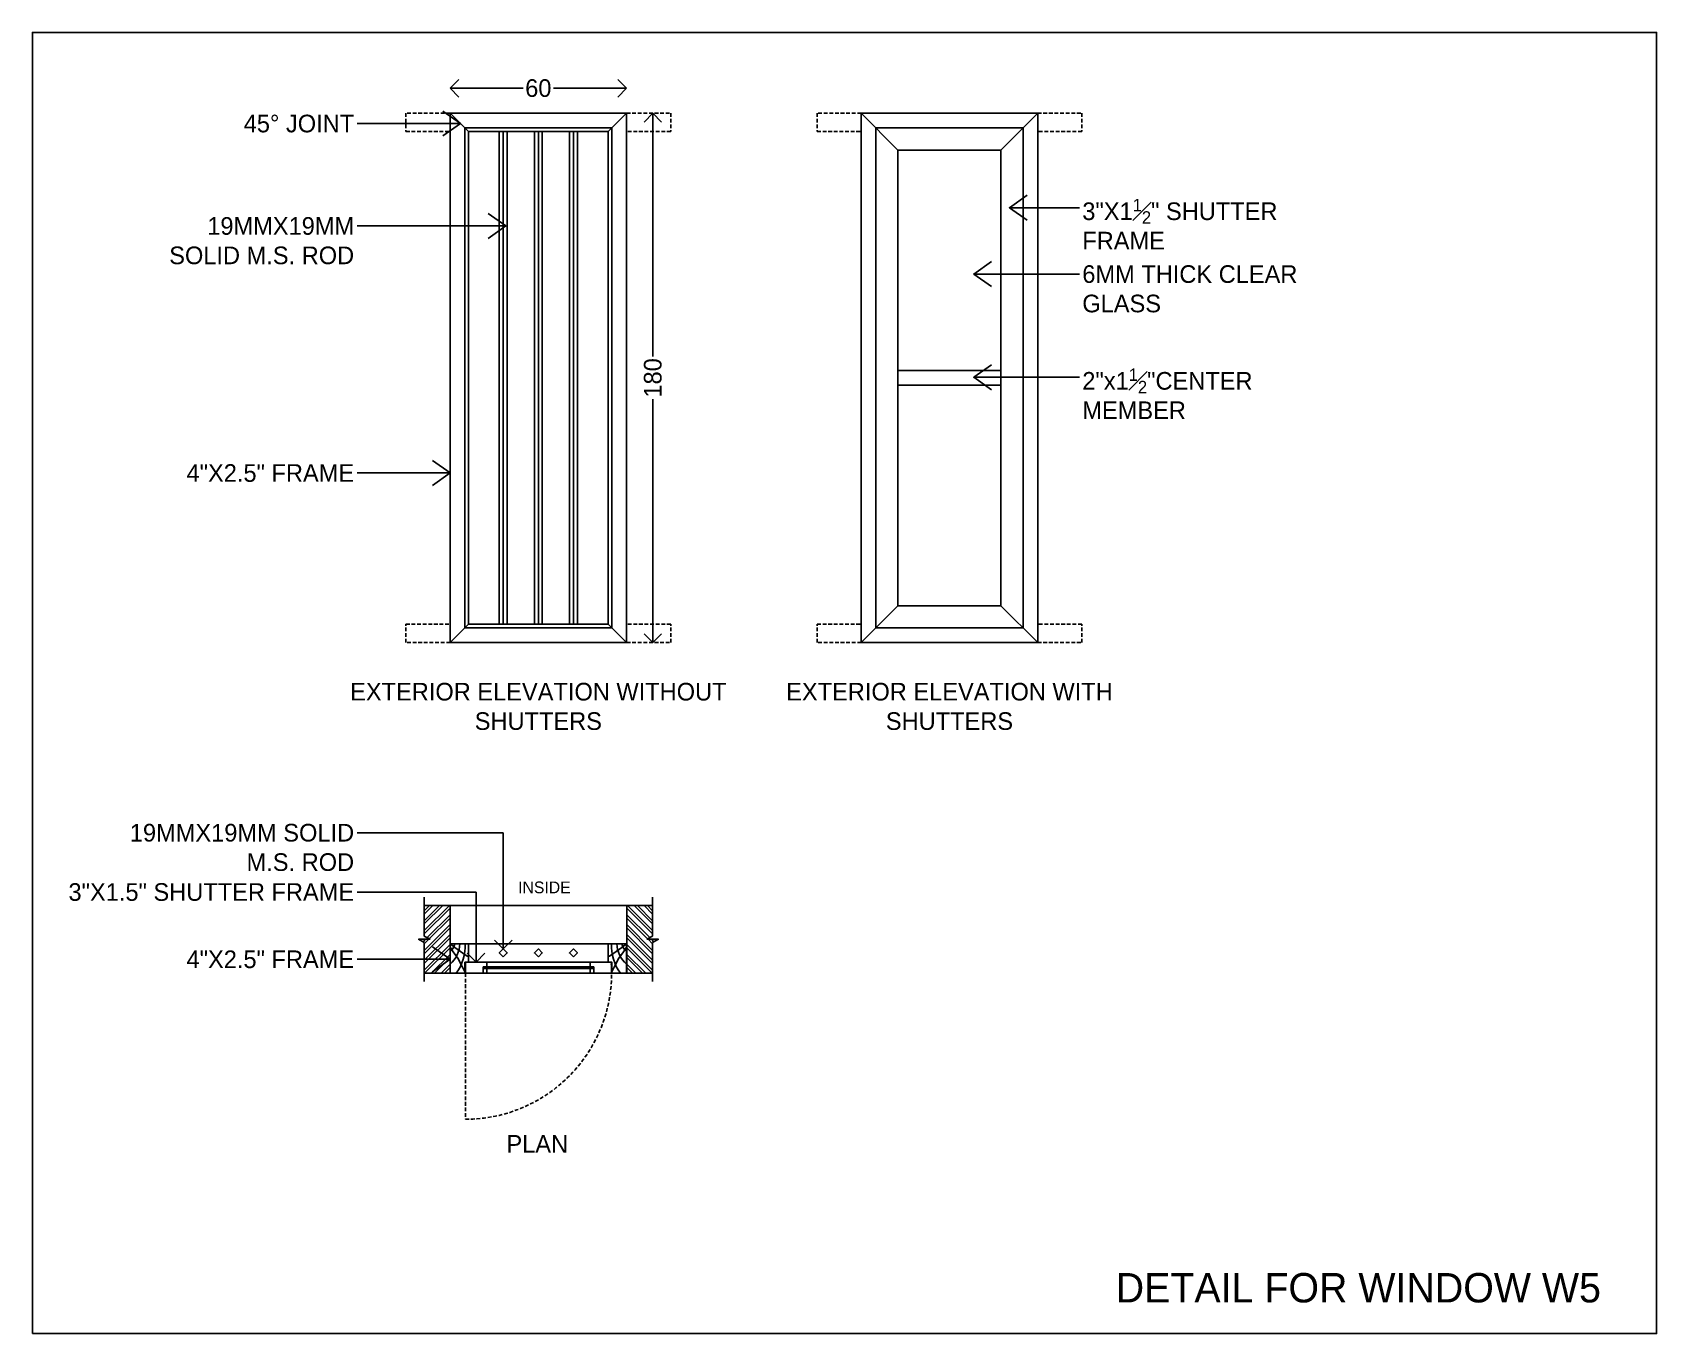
# Model space of a CAD drawing. Header units: metres. Extents: x -16 to 65907, y -5261 to 15511.
# Drawn here: x 34282 to 34834, y 9332 to 9775 of the extents above; entities that cross this region are included whole.
import ezdxf

# ---------------------------------------------------------------- set-up
doc = ezdxf.new("R2010")
doc.units = ezdxf.units.M
doc.header["$PDMODE"] = 67
doc.header["$PDSIZE"] = -5
doc.linetypes.add('DASHED', pattern=[19.05, 12.7, -6.35])
doc.layers.get('0').update_dxf_attribs({"color": 6})
for name, color, linetype in [('BC-DIMENSION', 8, 'Continuous'), ('BC-GREYCOLOR', 8, 'Continuous'), ('BC-HATCH', 8, 'Continuous'), ('BC-JOINERY', 93, 'Continuous'), ('BC-TEXT', 7, 'Continuous'), ('BC-WHITECOLOR', 7, 'Continuous')]:
    doc.layers.add(name, color=color, linetype=linetype)
doc.styles.add('BC-1IN10-2', font='FreeSans.ttf', dxfattribs={"height": 4})
doc.styles.add('BC-1IN10-3', font='FreeSans.ttf', dxfattribs={"height": 6})
doc.styles.add('BC-1IN50-1', font='FreeSans.ttf', dxfattribs={"height": 10})
doc.dimstyles.new('BC-1IN10-3', dxfattribs={"dimtxt": 6, "dimasz": 6, "dimexe": 0.18, "dimexo": 0.0625, "dimgap": 1, "dimtad": 0, "dimtoh": 1, "dimzin": 12, "dimdsep": 46, "dimtxsty": 'BC-1IN10-3', "dimblk": 'OPEN90', "dimcen": 0.09, "dimse1": 1, "dimse2": 1, "dimclrd": 256, "dimclre": 256, "dimclrt": 7, "dimadec": 0, "dimazin": 0, "dimtfac": 1, "dimtdec": 1, "dimtofl": 0, "dimtmove": 1, "dimatfit": 3, "dimldrblk": 'OPEN90', "dimfxl": 1, "dimtolj": 1, "dimtzin": 0, "dimlwd": -3, "dimarcsym": 0})
doc.dimstyles.new('BC-1IN50-1', dxfattribs={"dimtxt": 10, "dimasz": 10, "dimexe": 0.18, "dimexo": 0.0625, "dimgap": 1, "dimtad": 0, "dimdec": 1, "dimzin": 12, "dimdsep": 46, "dimtxsty": 'BC-1IN50-1', "dimblk": 'OPEN90', "dimcen": 0.09, "dimse1": 1, "dimse2": 1, "dimclrd": 8, "dimclre": 256, "dimclrt": 7, "dimadec": 0, "dimazin": 0, "dimtfac": 1, "dimtdec": 0, "dimtofl": 0, "dimtmove": 1, "dimatfit": 3, "dimfxl": 1, "dimtolj": 1, "dimtzin": 0, "dimlwd": -3, "dimarcsym": 0})

msp = doc.modelspace()

# ---------------------------------------------------------------- texts
at = {"layer": 'BC-TEXT', "color": 7, "char_height": 6, "style": 'BC-1IN10-3'}
for s, insert, width, attachment_point in [('{45%%d JOINT}', (34391.793, 9746.595), 75.06401, 3), ('{\\A1;3"X1\\H1x;{\\H0.7x;\\S1#2;}" SHUTTER FRAME}', (34639.286, 9717.963), 89.47914, 1), ('{19MMX19MM SOLID M.S. ROD}', (34391.793, 9711.759), 75.06401, 3), ('{\\A1;\\H1x;6MM THICK CLEAR GLASS}', (34639.286, 9695.389), 73.45353, 1), ('{\\A1;2"x1{\\H0.7x;\\S1#2;}"CENTER MEMBER}', (34639.286, 9660.28), 73.45353, 1), ('{4"X2.5" FRAME}', (34391.783, 9627.737), 75.06401, 3), ('{19MMX19MM SOLID M.S. ROD}', (34391.783, 9505.406), 87.97629, 3), ('{3"X1.5" SHUTTER FRAME}', (34391.783, 9485.23), 91.98637, 3), ('{4"X2.5" FRAME}', (34391.783, 9462.35), 75.06401, 3)]:
    msp.add_mtext(s, dxfattribs=dict(at, insert=insert, width=width, attachment_point=attachment_point))
at = {"layer": 'BC-TEXT', "attachment_point": 5}
for s, insert, char_height, width, style in [('{\\pxqc;EXTERIOR ELEVATION WITHOUT SHUTTERS}', (34454.395, 9545.323), 6, 129.74264, 'BC-1IN10-3'), ('{\\pxqc;EXTERIOR ELEVATION WITH SHUTTERS}', (34594.134, 9545.323), 6, 129.74264, 'BC-1IN10-3'), ('{\\pxqc;INSIDE}', (34456.453, 9483.773), 4, 165.16731, 'BC-1IN10-2'), ('{\\pxqc;PLAN}', (34454.032, 9396.565), 6, 165.16731, 'BC-1IN10-3'), ('{\\pxqc;DETAIL FOR WINDOW W5}', (34733.103, 9347.576), 10, 258.49544, 'BC-1IN10-3')]:
    msp.add_mtext(s, dxfattribs=dict(at, insert=insert, char_height=char_height, width=width, style=style))

# ---------------------------------------------------------------- blocks, each defined once
blk = doc.blocks.new('BC-JN-FRAME-SIDE')
at = {"layer": 'BC-HATCH'}
for points in [[(0, -3.87), (-1.06, -2.29), (-2.66, -0.06), (-4.24, 2.97), (-5, 4.54)], [(-0.01, -5), (-1.62, -3.74), (-4.39, -1.84), (-5.78, -0.75), (-6.25, -0.66)]]:
    blk.add_lwpolyline(points, dxfattribs=at)
for centre, radius, start, end in [((10.75, -4.4), 15.93, 143.8447, 182.1637), ((5.98, -5.2), 9.31, 129.9112, 178.7469), ((2.65, -5.73), 4.3, 128.027, 170.1852)]:
    blk.add_arc(centre, radius, start, end, dxfattribs=at)
at = {"layer": 'BC-JOINERY'}
for p, q in [((-6.25, -5), (-6.25, 1.25)), ((-6.25, 1.25), (-5, 1.25)), ((-5, 1.25), (-5, 5)), ((-5, 5), (0, 5)), ((0, 5), (0, -5)), ((0, -5), (-6.25, -5))]:
    blk.add_line(p, q, dxfattribs=at)
blk = doc.blocks.new('_OPEN90')
at = {"color": 0, "linetype": 'ByBlock'}
for p, q in [((0, 0), (-1, 0)), ((-0.5, 0.5), (0, 0)), ((0, 0), (-0.5, -0.5))]:
    blk.add_line(p, q, dxfattribs=at)
blk = doc.blocks.new('*D823')
at = {"layer": 'BC-DIMENSION', "lineweight": -3}
for p, q in [((34430.39, 9755.61), (34449.2, 9755.61)), ((34478.39, 9755.61), (34459.59, 9755.61))]:
    blk.add_line(p, q, dxfattribs=at)
at = {"layer": 'Defpoints', "color": 0}
for p in [(34484.39, 9755.61), (34424.39, 9747.08), (34484.39, 9747.08)]:
    blk.add_point(p, dxfattribs=at)
at = {"layer": 'BC-DIMENSION', "lineweight": -3, "xscale": 6, "yscale": 6, "zscale": 6, "rotation": 180}
blk.add_blockref('_OPEN90', (34424.39, 9755.61), dxfattribs=at)
at = {"layer": 'BC-DIMENSION', "lineweight": -3, "xscale": 6, "yscale": 6, "zscale": 6}
blk.add_blockref('_OPEN90', (34484.39, 9755.61), dxfattribs=at)
at = {"layer": 'BC-DIMENSION', "color": 7, "insert": (34454.39, 9755.61), "char_height": 6, "attachment_point": 5, "style": 'BC-1IN10-3'}
blk.add_mtext('\\A1;60', dxfattribs=at)
blk = doc.blocks.new('*D824')
at = {"layer": 'BC-DIMENSION', "lineweight": -3}
for p, q in [((34493.31, 9741.08), (34493.31, 9664.33)), ((34493.31, 9573.08), (34493.31, 9649.84))]:
    blk.add_line(p, q, dxfattribs=at)
at = {"layer": 'Defpoints', "color": 0}
for p in [(34484.39, 9747.08), (34484.39, 9567.08), (34493.31, 9567.08)]:
    blk.add_point(p, dxfattribs=at)
at = {"layer": 'BC-DIMENSION', "lineweight": -3, "xscale": 6, "yscale": 6, "zscale": 6}
for p, rotation in [((34493.31, 9747.08), 90), ((34493.31, 9567.08), 270)]:
    blk.add_blockref('_OPEN90', p, dxfattribs=dict(at, rotation=rotation))
at = {"layer": 'BC-DIMENSION', "color": 7, "insert": (34493.31, 9657.08), "char_height": 6, "attachment_point": 5, "rotation": 90, "style": 'BC-1IN10-3'}
blk.add_mtext('\\A1;180', dxfattribs=at)

# ---------------------------------------------------------------- dimensions: what is measured, and where the dimension line sits
at = {"layer": 'BC-DIMENSION'}
dim = msp.add_linear_dim(base=(34484.395, 9755.613), p1=(34424.395, 9747.084), p2=(34484.395, 9747.084), dimstyle='BC-1IN10-3', override={"dimlfac": 1}, dxfattribs=at)
dim.commit()
dim.dimension.update_dxf_attribs({"geometry": '*D823', "text_midpoint": (34454.395, 9755.613)})
dim = msp.add_linear_dim(base=(34493.306, 9567.084), p1=(34484.395, 9747.084), p2=(34484.395, 9567.084), angle=90, dimstyle='BC-1IN10-3', override={"dimlfac": 1}, dxfattribs=at)
dim.commit()
dim.dimension.update_dxf_attribs({"geometry": '*D824', "text_midpoint": (34493.306, 9657.084)})

# ---------------------------------------------------------------- hatches: boundary and pattern name
at = {"layer": 'BC-HATCH'}
h = msp.add_hatch(dxfattribs=at)
h.set_pattern_fill('ANSI32', color=256, scale=0.25, style=0)
h.set_pattern_definition([(45, (2524.6846, 43.3956), (-1.68379802, 1.68379802), []), (45, (2525.8071, 43.3956), (-1.68379802, 1.68379802), [])])
h.paths.add_polyline_path([(34424.385, 9454.643), (34424.385, 9477.643), (34415.635, 9477.643), (34415.635, 9467.211), (34417.655, 9466.143), (34413.615, 9466.143), (34415.635, 9465.076), (34415.635, 9454.643)])
h = msp.add_hatch(dxfattribs=at)
h.set_pattern_fill('ANSI32', color=256, scale=0.25, angle=180, style=0)
h.set_pattern_definition([(135, (66384.195, 43.3956), (1.68379802, 1.68379802), []), (135, (66383.0726, 43.3956), (1.68379802, 1.68379802), [])])
h.paths.add_polyline_path([(34493.245, 9467.211), (34493.245, 9477.643), (34484.495, 9477.643), (34484.495, 9454.643), (34493.245, 9454.643), (34493.245, 9465.076), (34495.265, 9466.143), (34491.225, 9466.143)])

# ---------------------------------------------------------------- linework, layer by layer
at = {"layer": 'BC-GREYCOLOR'}
for p, q in [((34430.645, 9740.834), (34424.395, 9747.084)), ((34478.145, 9740.834), (34484.395, 9747.084)), ((34576.634, 9734.584), (34564.134, 9747.084)), ((34611.634, 9734.584), (34624.134, 9747.084)), ((34441.129, 9573.334), (34441.129, 9740.834)), ((34442.473, 9573.334), (34442.473, 9740.834)), ((34443.816, 9573.334), (34443.816, 9740.834)), ((34453.051, 9573.334), (34453.051, 9740.834)), ((34454.395, 9573.334), (34454.395, 9740.834)), ((34455.738, 9573.334), (34455.738, 9740.834)), ((34464.973, 9573.334), (34464.973, 9740.834)), ((34466.316, 9573.334), (34466.316, 9740.834)), ((34467.66, 9573.334), (34467.66, 9740.834)), ((34576.634, 9654.584), (34576.634, 9659.584)), ((34611.634, 9654.584), (34611.634, 9659.584)), ((34576.634, 9579.584), (34564.134, 9567.084)), ((34611.634, 9579.584), (34624.134, 9567.084)), ((34430.645, 9573.334), (34424.395, 9567.084)), ((34484.395, 9567.084), (34478.145, 9573.334)), ((34424.385, 9477.643), (34484.495, 9477.643))]:
    msp.add_line(p, q, dxfattribs=at)
at = {"layer": 'BC-GREYCOLOR', "linetype": 'DASHED', "ltscale": 0.1}
msp.add_line((34429.585, 9454.643), (34429.585, 9404.934), dxfattribs=at)
for points in [[(34424.395, 9747.084), (34409.395, 9747.084), (34409.395, 9740.834), (34424.395, 9740.834)], [(34484.395, 9747.084), (34499.395, 9747.084), (34499.395, 9740.834), (34484.395, 9740.834)], [(34564.134, 9747.084), (34549.134, 9747.084), (34549.134, 9740.834), (34564.134, 9740.834)], [(34624.134, 9747.084), (34639.134, 9747.084), (34639.134, 9740.834), (34624.134, 9740.834)], [(34424.395, 9567.084), (34409.395, 9567.084), (34409.395, 9573.334), (34424.395, 9573.334)], [(34484.395, 9567.084), (34499.395, 9567.084), (34499.395, 9573.334), (34484.395, 9573.334)], [(34564.134, 9567.084), (34549.134, 9567.084), (34549.134, 9573.334), (34564.134, 9573.334)], [(34624.134, 9567.084), (34639.134, 9567.084), (34639.134, 9573.334), (34624.134, 9573.334)]]:
    msp.add_lwpolyline(points, dxfattribs=at)
at = {"layer": 'BC-GREYCOLOR'}
msp.add_lwpolyline([(34429.395, 9572.084), (34429.395, 9742.084), (34479.395, 9742.084), (34479.395, 9572.084)], close=True, dxfattribs=at)
at = {"layer": 'BC-GREYCOLOR', "linetype": 'DASHED', "ltscale": 0.1}
msp.add_arc((34429.585, 9454.643), 49.71, 270, 4.32638, dxfattribs=at)
at = {"layer": 'BC-JOINERY'}
for p, q in [((34435.635, 9456.818), (34435.635, 9456.218)), ((34435.635, 9456.218), (34435.635, 9454.643)), ((34435.885, 9456.218), (34435.885, 9456.818)), ((34472.995, 9456.218), (34472.995, 9456.818)), ((34473.245, 9456.818), (34473.245, 9456.218)), ((34473.245, 9456.218), (34473.245, 9454.643))]:
    msp.add_line(p, q, dxfattribs=at)
for points in [[(34436.885, 9456.218), (34436.885, 9454.643), (34429.585, 9454.643), (34429.585, 9458.393), (34436.885, 9458.393), (34436.885, 9456.818)], [(34471.995, 9456.218), (34471.995, 9454.643), (34479.295, 9454.643), (34479.295, 9458.393), (34471.995, 9458.393), (34471.995, 9456.818)]]:
    msp.add_lwpolyline(points, dxfattribs=at)
at = {"layer": 'BC-WHITECOLOR'}
for p, q in [((34611.634, 9659.584), (34576.634, 9659.584)), ((34611.634, 9654.584), (34576.634, 9654.584)), ((34415.635, 9467.211), (34415.635, 9480.518)), ((34493.245, 9467.211), (34493.245, 9480.518)), ((34424.385, 9477.643), (34415.635, 9477.643)), ((34424.385, 9477.643), (34424.385, 9454.643)), ((34484.495, 9477.643), (34484.495, 9454.643)), ((34484.495, 9477.643), (34493.245, 9477.643)), ((34417.655, 9466.143), (34415.635, 9467.211)), ((34424.385, 9468.643), (34424.385, 9463.643)), ((34491.225, 9466.143), (34493.245, 9467.211)), ((34413.615, 9466.143), (34417.655, 9466.143)), ((34415.635, 9465.076), (34413.615, 9466.143)), ((34415.635, 9451.768), (34415.635, 9465.076)), ((34430.735, 9464.643), (34478.145, 9464.643)), ((34495.265, 9466.143), (34491.225, 9466.143)), ((34493.245, 9465.076), (34495.265, 9466.143)), ((34493.245, 9451.768), (34493.245, 9465.076)), ((34473.245, 9456.818), (34435.635, 9456.818)), ((34473.245, 9456.218), (34435.635, 9456.218)), ((34436.885, 9458.393), (34471.995, 9458.393)), ((34424.385, 9454.643), (34415.635, 9454.643)), ((34471.995, 9454.643), (34436.885, 9454.643)), ((34484.495, 9454.643), (34493.245, 9454.643))]:
    msp.add_line(p, q, dxfattribs=at)
for points in [[(34424.395, 9567.084), (34424.395, 9747.084), (34484.395, 9747.084), (34484.395, 9567.084)], [(34564.134, 9567.084), (34564.134, 9747.084), (34624.134, 9747.084), (34624.134, 9567.084)], [(34430.645, 9573.334), (34430.645, 9740.834), (34478.145, 9740.834), (34478.145, 9573.334)], [(34569.134, 9572.084), (34569.134, 9742.084), (34619.134, 9742.084), (34619.134, 9572.084)], [(34442.473, 9460.175), (34441.129, 9461.518), (34442.473, 9462.862), (34443.816, 9461.518)], [(34454.395, 9460.175), (34453.051, 9461.518), (34454.395, 9462.862), (34455.738, 9461.518)], [(34466.316, 9460.175), (34464.973, 9461.518), (34466.316, 9462.862), (34467.66, 9461.518)]]:
    msp.add_lwpolyline(points, close=True, dxfattribs=at)
for points in [[(34576.634, 9659.584), (34576.634, 9734.584), (34611.634, 9734.584), (34611.634, 9659.584)], [(34611.634, 9654.584), (34611.634, 9579.584), (34576.634, 9579.584), (34576.634, 9654.584)]]:
    msp.add_lwpolyline(points, dxfattribs=at)
at = {"layer": 'Defpoints'}
msp.add_lwpolyline([(34282.458, 9332.065), (34282.458, 9774.565), (34834.458, 9774.565), (34834.458, 9332.065)], close=True, dxfattribs=at)

# ---------------------------------------------------------------- block references
at = {"layer": 'BC-JOINERY', "rotation": 180}
msp.add_blockref('BC-JN-FRAME-SIDE', (34424.385, 9459.643), dxfattribs=at)
at = {"layer": 'BC-JOINERY', "xscale": -1, "rotation": 180}
msp.add_blockref('BC-JN-FRAME-SIDE', (34484.395, 9459.643), dxfattribs=at)

msp.set_redraw_order([(e.dxf.handle, doc.entitydb.next_handle()) for e in msp.query("TEXT MTEXT ATTDEF DIMENSION ARC_DIMENSION")])  # texts and dimensions are drawn at this point

# ---------------------------------------------------------------- leaders
at = {"layer": 'BC-TEXT', "annotation_type": 0, "has_hookline": 1}
for points, dimstyle, override, hookline_direction, text_width in [([(34427.884, 9743.595), (34392.793, 9743.595)], 'BC-1IN50-1', {"dimtxt": 6, "dimasz": 6, "dimtad": 0, "dimtoh": 1, "dimdec": 2, "dimtxsty": 'BC-1IN10-3', "dimclrd": 256, "dimtdec": 1, "dimldrblk": 'OPEN90'}, 1, 40.016), ([(34614.526, 9714.963), (34638.286, 9714.963)], 'BC-1IN50-1', {"dimtxt": 6, "dimasz": 6, "dimtad": 0, "dimtoh": 1, "dimdec": 2, "dimtxsty": 'BC-1IN10-3', "dimclrd": 256, "dimtdec": 1, "dimldrblk": 'OPEN90'}, 0, 66.099), ([(34443.395, 9708.759), (34392.793, 9708.759)], 'BC-1IN50-1', {"dimtxt": 6, "dimasz": 6, "dimtad": 0, "dimtoh": 1, "dimdec": 2, "dimtxsty": 'BC-1IN10-3', "dimclrd": 256, "dimtdec": 1, "dimldrblk": 'OPEN90'}, 1, 62.601), ([(34602.376, 9692.389), (34638.286, 9692.389)], 'BC-1IN50-1', {"dimtxt": 6, "dimasz": 6, "dimtad": 0, "dimtoh": 1, "dimdec": 2, "dimtxsty": 'BC-1IN10-3', "dimclrd": 256, "dimtdec": 1, "dimldrblk": 'OPEN90'}, 0, 55.737), ([(34602.376, 9657.28), (34638.286, 9657.28)], 'BC-1IN50-1', {"dimtxt": 6, "dimasz": 6, "dimtad": 0, "dimtoh": 1, "dimdec": 2, "dimtxsty": 'BC-1IN10-3', "dimclrd": 256, "dimtdec": 1, "dimldrblk": 'OPEN90'}, 0, 57.037), ([(34424.385, 9624.737), (34392.783, 9624.737)], 'BC-1IN50-1', {"dimtxt": 6, "dimasz": 6, "dimtad": 0, "dimtoh": 1, "dimdec": 2, "dimtxsty": 'BC-1IN10-3', "dimclrd": 256, "dimtdec": 1, "dimldrblk": 'OPEN90'}, 1, 56.675), ([(34442.473, 9462.862), (34442.473, 9502.406), (34392.783, 9502.406)], 'BC-1IN10-3', {"dimtad": 0}, 1, 77.062), ([(34433.235, 9458.393), (34433.235, 9482.23), (34392.783, 9482.23)], 'BC-1IN10-3', {"dimtad": 0}, 1, 66.914), ([(34424.385, 9459.35), (34392.783, 9459.35)], 'BC-1IN50-1', {"dimtxt": 6, "dimasz": 6, "dimtad": 0, "dimtoh": 1, "dimdec": 2, "dimtxsty": 'BC-1IN10-3', "dimclrd": 256, "dimtdec": 1, "dimldrblk": 'OPEN90'}, 1, 56.675)]:
    msp.add_leader(points, dimstyle=dimstyle, override=override, dxfattribs=dict(at, hookline_direction=hookline_direction, text_width=text_width))

doc.saveas('drawing.dxf')
